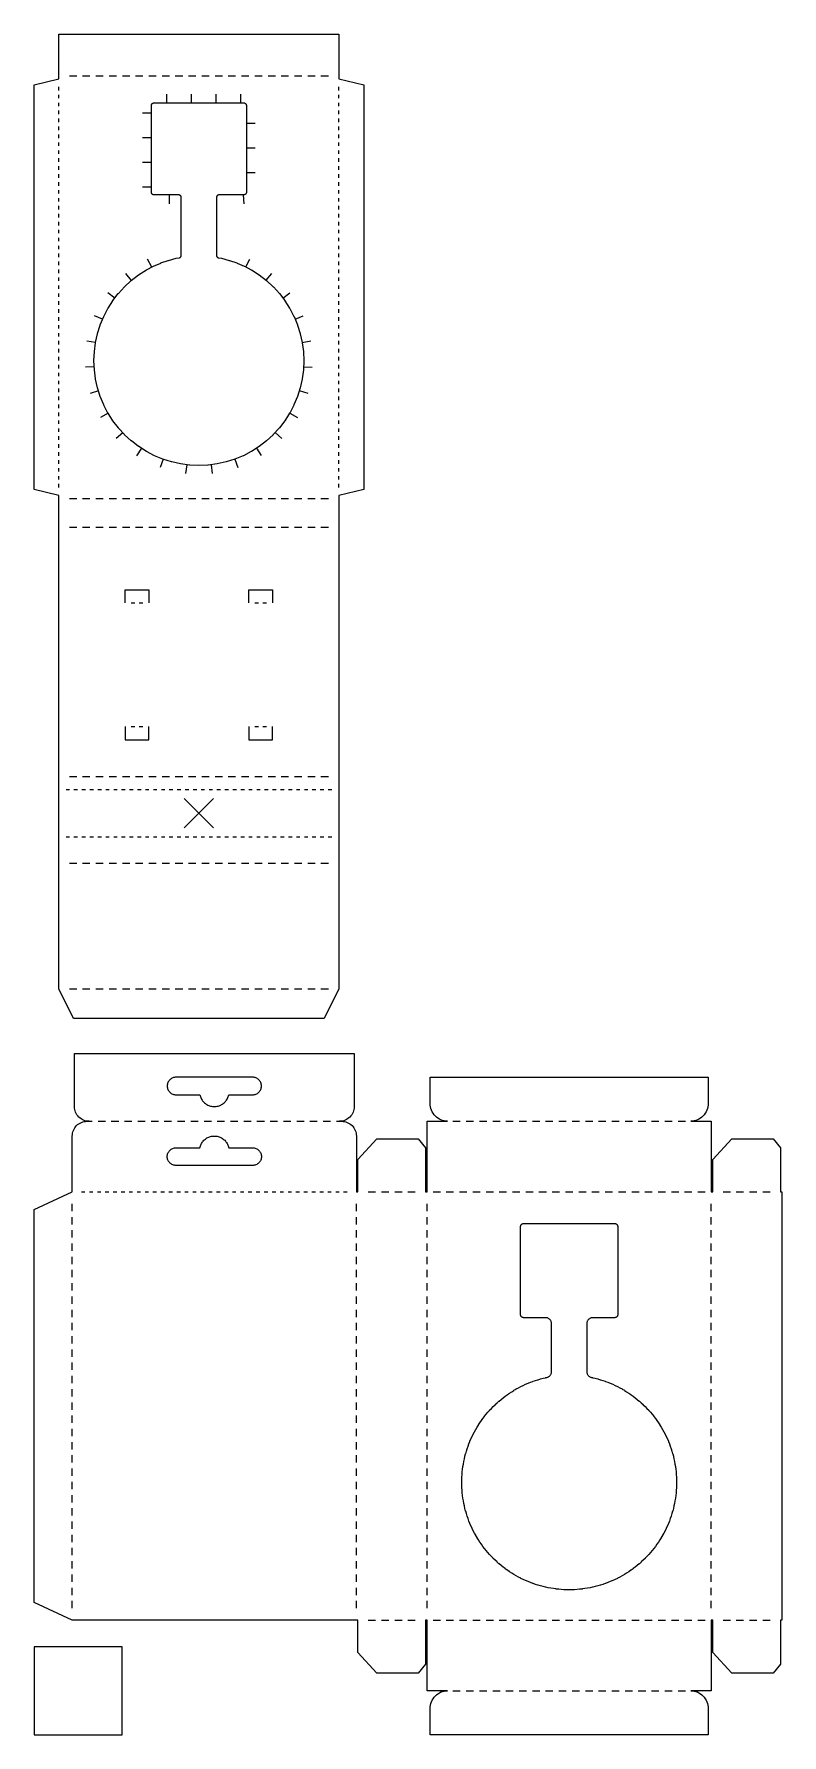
# Model space of a CAD drawing. Extents: x 0 to 254, y 0 to 578.
import ezdxf

# ---------------------------------------------------------------- set-up
doc = ezdxf.new("R2010")
doc.units = 0
for name, color, linetype in [('FALZ_BERG_PERFO', 1, 'Continuous'), ('FALZ_TAL_PERFO', 1, 'Continuous'), ('KONTROLLE_30MM', 7, 'Continuous'), ('SCHNEIDEN', 1, 'Continuous')]:
    doc.layers.add(name, color=color, linetype=linetype)

msp = doc.modelspace()

# ---------------------------------------------------------------- linework, layer by layer
at = {"layer": 'FALZ_BERG_PERFO', "color": 1}
for points in [[(12.02, 563.95), (14.52, 563.95)], [(16.52, 563.95), (19.02, 563.95)], [(21.02, 563.95), (23.52, 563.95)], [(25.52, 563.95), (28.02, 563.95)], [(30.02, 563.95), (32.52, 563.95)], [(34.52, 563.95), (37.02, 563.95)], [(39.02, 563.95), (41.52, 563.95)], [(43.52, 563.95), (46.02, 563.95)], [(48.02, 563.95), (50.52, 563.95)], [(52.52, 563.95), (55.02, 563.95)], [(57.03, 563.95), (59.52, 563.95)], [(61.52, 563.95), (64.03, 563.95)], [(66.03, 563.95), (68.52, 563.95)], [(70.53, 563.95), (73.03, 563.95)], [(75.03, 563.95), (77.53, 563.95)], [(79.53, 563.95), (82.03, 563.95)], [(84.03, 563.95), (86.53, 563.95)], [(88.53, 563.95), (91.03, 563.95)], [(93.03, 563.95), (95.53, 563.95)], [(97.53, 563.95), (100.03, 563.95)], [(12.02, 420.35), (14.52, 420.35)], [(16.52, 420.35), (19.02, 420.35)], [(21.02, 420.35), (23.52, 420.35)], [(25.52, 420.35), (28.02, 420.35)], [(30.02, 420.35), (32.52, 420.35)], [(34.52, 420.35), (37.02, 420.35)], [(39.02, 420.35), (41.52, 420.35)], [(43.52, 420.35), (46.02, 420.35)], [(48.02, 420.35), (50.52, 420.35)], [(52.52, 420.35), (55.02, 420.35)], [(57.03, 420.35), (59.52, 420.35)], [(61.52, 420.35), (64.03, 420.35)], [(66.03, 420.35), (68.52, 420.35)], [(70.53, 420.35), (73.03, 420.35)], [(75.03, 420.35), (77.53, 420.35)], [(79.53, 420.35), (82.03, 420.35)], [(84.03, 420.35), (86.53, 420.35)], [(88.53, 420.35), (91.03, 420.35)], [(93.03, 420.35), (95.53, 420.35)], [(97.53, 420.35), (100.03, 420.35)], [(12.02, 410.6), (14.52, 410.6)], [(16.52, 410.6), (19.02, 410.6)], [(21.02, 410.6), (23.52, 410.6)], [(25.52, 410.6), (28.02, 410.6)], [(30.02, 410.6), (32.52, 410.6)], [(34.52, 410.6), (37.02, 410.6)], [(39.02, 410.6), (41.52, 410.6)], [(43.52, 410.6), (46.02, 410.6)], [(48.02, 410.6), (50.52, 410.6)], [(52.52, 410.6), (55.02, 410.6)], [(57.03, 410.6), (59.52, 410.6)], [(61.52, 410.6), (64.03, 410.6)], [(66.03, 410.6), (68.52, 410.6)], [(70.53, 410.6), (73.03, 410.6)], [(75.03, 410.6), (77.53, 410.6)], [(79.53, 410.6), (82.03, 410.6)], [(84.03, 410.6), (86.53, 410.6)], [(88.53, 410.6), (91.03, 410.6)], [(93.03, 410.6), (95.53, 410.6)], [(97.53, 410.6), (100.03, 410.6)], [(12.02, 325.8), (14.52, 325.8)], [(16.52, 325.8), (19.02, 325.8)], [(21.02, 325.8), (23.52, 325.8)], [(25.52, 325.8), (28.02, 325.8)], [(30.02, 325.8), (32.52, 325.8)], [(34.52, 325.8), (37.02, 325.8)], [(39.02, 325.8), (41.52, 325.8)], [(43.52, 325.8), (46.02, 325.8)], [(48.02, 325.8), (50.52, 325.8)], [(52.52, 325.8), (55.02, 325.8)], [(57.03, 325.8), (59.52, 325.8)], [(61.52, 325.8), (64.03, 325.8)], [(66.03, 325.8), (68.52, 325.8)], [(70.53, 325.8), (73.03, 325.8)], [(75.03, 325.8), (77.53, 325.8)], [(79.53, 325.8), (82.03, 325.8)], [(84.03, 325.8), (86.53, 325.8)], [(88.53, 325.8), (91.03, 325.8)], [(93.03, 325.8), (95.53, 325.8)], [(97.53, 325.8), (100.03, 325.8)], [(12.02, 296.4), (14.52, 296.4)], [(16.52, 296.4), (19.02, 296.4)], [(21.02, 296.4), (23.52, 296.4)], [(25.52, 296.4), (28.02, 296.4)], [(30.02, 296.4), (32.52, 296.4)], [(34.52, 296.4), (37.02, 296.4)], [(39.02, 296.4), (41.52, 296.4)], [(43.52, 296.4), (46.02, 296.4)], [(48.02, 296.4), (50.52, 296.4)], [(52.52, 296.4), (55.02, 296.4)], [(57.03, 296.4), (59.52, 296.4)], [(61.52, 296.4), (64.03, 296.4)], [(66.03, 296.4), (68.52, 296.4)], [(70.53, 296.4), (73.03, 296.4)], [(75.03, 296.4), (77.53, 296.4)], [(79.53, 296.4), (82.03, 296.4)], [(84.03, 296.4), (86.53, 296.4)], [(88.53, 296.4), (91.03, 296.4)], [(93.03, 296.4), (95.53, 296.4)], [(97.53, 296.4), (100.03, 296.4)], [(12.02, 253.6), (14.52, 253.6)], [(16.52, 253.6), (19.02, 253.6)], [(21.02, 253.6), (23.52, 253.6)], [(25.52, 253.6), (28.02, 253.6)], [(30.02, 253.6), (32.52, 253.6)], [(34.52, 253.6), (37.02, 253.6)], [(39.02, 253.6), (41.52, 253.6)], [(43.52, 253.6), (46.02, 253.6)], [(48.02, 253.6), (50.52, 253.6)], [(52.52, 253.6), (55.02, 253.6)], [(57.03, 253.6), (59.52, 253.6)], [(61.52, 253.6), (64.03, 253.6)], [(66.03, 253.6), (68.52, 253.6)], [(70.53, 253.6), (73.03, 253.6)], [(75.03, 253.6), (77.53, 253.6)], [(79.53, 253.6), (82.03, 253.6)], [(84.03, 253.6), (86.53, 253.6)], [(88.53, 253.6), (91.03, 253.6)], [(93.03, 253.6), (95.53, 253.6)], [(97.53, 253.6), (100.03, 253.6)], [(17.27, 208.6), (19.77, 208.6)], [(21.77, 208.6), (24.27, 208.6)], [(26.27, 208.6), (28.77, 208.6)], [(30.77, 208.6), (33.27, 208.6)], [(35.27, 208.6), (37.78, 208.6)], [(39.77, 208.6), (42.28, 208.6)], [(44.27, 208.6), (46.77, 208.6)], [(48.77, 208.6), (51.27, 208.6)], [(53.27, 208.6), (55.77, 208.6)], [(57.77, 208.6), (60.27, 208.6)], [(62.27, 208.6), (64.78, 208.6)], [(66.77, 208.6), (69.28, 208.6)], [(71.28, 208.6), (73.78, 208.6)], [(75.78, 208.6), (78.28, 208.6)], [(80.28, 208.6), (82.78, 208.6)], [(84.78, 208.6), (87.28, 208.6)], [(89.28, 208.6), (91.78, 208.6)], [(93.78, 208.6), (96.28, 208.6)], [(98.28, 208.6), (100.78, 208.6)], [(102.78, 208.6), (105.28, 208.6)], [(137.88, 208.65), (140.38, 208.65)], [(142.38, 208.65), (144.88, 208.65)], [(146.88, 208.65), (149.38, 208.65)], [(151.38, 208.65), (153.88, 208.65)], [(155.88, 208.65), (158.38, 208.65)], [(160.38, 208.65), (162.88, 208.65)], [(164.88, 208.65), (167.38, 208.65)], [(169.38, 208.65), (171.88, 208.65)], [(173.88, 208.65), (176.38, 208.65)], [(178.38, 208.65), (180.88, 208.65)], [(182.88, 208.65), (185.38, 208.65)], [(187.38, 208.65), (189.87, 208.65)], [(191.88, 208.65), (194.38, 208.65)], [(196.38, 208.65), (198.88, 208.65)], [(200.88, 208.65), (203.38, 208.65)], [(205.38, 208.65), (207.88, 208.65)], [(209.88, 208.65), (212.38, 208.65)], [(214.38, 208.65), (216.88, 208.65)], [(218.88, 208.65), (221.38, 208.65)], [(223.38, 208.65), (225.88, 208.65)], [(13, 178.07), (13, 180.57)], [(109.55, 178.07), (109.55, 180.57)], [(113.57, 184.6), (116.07, 184.6)], [(118.07, 184.6), (120.57, 184.6)], [(122.57, 184.6), (125.07, 184.6)], [(127.07, 184.6), (129.57, 184.6)], [(133.6, 178.07), (133.6, 180.57)], [(135.62, 184.6), (138.12, 184.6)], [(140.12, 184.6), (142.62, 184.6)], [(144.62, 184.6), (147.12, 184.6)], [(149.12, 184.6), (151.62, 184.6)], [(153.62, 184.6), (156.12, 184.6)], [(158.12, 184.6), (160.62, 184.6)], [(162.62, 184.6), (165.12, 184.6)], [(167.12, 184.6), (169.62, 184.6)], [(171.62, 184.6), (174.12, 184.6)], [(176.12, 184.6), (178.62, 184.6)], [(180.62, 184.6), (183.12, 184.6)], [(185.12, 184.6), (187.62, 184.6)], [(189.62, 184.6), (192.12, 184.6)], [(194.12, 184.6), (196.62, 184.6)], [(198.62, 184.6), (201.12, 184.6)], [(203.12, 184.6), (205.62, 184.6)], [(207.62, 184.6), (210.12, 184.6)], [(212.12, 184.6), (214.62, 184.6)], [(216.62, 184.6), (219.12, 184.6)], [(221.12, 184.6), (223.62, 184.6)], [(225.62, 184.6), (228.12, 184.6)], [(230.15, 178.07), (230.15, 180.57)], [(234.17, 184.6), (236.67, 184.6)], [(238.67, 184.6), (241.17, 184.6)], [(243.17, 184.6), (245.67, 184.6)], [(247.67, 184.6), (250.17, 184.6)], [(13, 173.57), (13, 176.07)], [(109.55, 173.57), (109.55, 176.07)], [(133.6, 173.57), (133.6, 176.07)], [(230.15, 173.57), (230.15, 176.07)], [(13, 169.07), (13, 171.57)], [(109.55, 169.07), (109.55, 171.57)], [(133.6, 169.07), (133.6, 171.57)], [(230.15, 169.07), (230.15, 171.57)], [(13, 164.57), (13, 167.07)], [(13, 160.07), (13, 162.57)], [(109.55, 164.57), (109.55, 167.07)], [(109.55, 160.07), (109.55, 162.57)], [(133.6, 164.57), (133.6, 167.07)], [(133.6, 160.07), (133.6, 162.57)], [(230.15, 164.57), (230.15, 167.07)], [(230.15, 160.07), (230.15, 162.57)], [(13, 155.57), (13, 158.07)], [(109.55, 155.57), (109.55, 158.07)], [(133.6, 155.57), (133.6, 158.07)], [(230.15, 155.57), (230.15, 158.07)], [(13, 151.07), (13, 153.57)], [(109.55, 151.07), (109.55, 153.57)], [(133.6, 151.07), (133.6, 153.57)], [(230.15, 151.07), (230.15, 153.57)], [(13, 146.57), (13, 149.07)], [(13, 142.07), (13, 144.57)], [(109.55, 146.57), (109.55, 149.07)], [(109.55, 142.07), (109.55, 144.57)], [(133.6, 146.57), (133.6, 149.07)], [(133.6, 142.07), (133.6, 144.57)], [(230.15, 146.57), (230.15, 149.07)], [(230.15, 142.07), (230.15, 144.57)], [(13, 137.57), (13, 140.07)], [(109.55, 137.57), (109.55, 140.07)], [(133.6, 137.57), (133.6, 140.07)], [(230.15, 137.57), (230.15, 140.07)], [(13, 133.07), (13, 135.57)], [(109.55, 133.07), (109.55, 135.57)], [(133.6, 133.07), (133.6, 135.57)], [(230.15, 133.07), (230.15, 135.57)], [(13, 128.57), (13, 131.07)], [(109.55, 128.57), (109.55, 131.07)], [(133.6, 128.57), (133.6, 131.07)], [(230.15, 128.57), (230.15, 131.07)], [(13, 124.07), (13, 126.57)], [(13, 119.57), (13, 122.07)], [(109.55, 124.07), (109.55, 126.57)], [(109.55, 119.57), (109.55, 122.07)], [(133.6, 124.07), (133.6, 126.57)], [(133.6, 119.57), (133.6, 122.07)], [(230.15, 124.07), (230.15, 126.57)], [(230.15, 119.57), (230.15, 122.07)], [(13, 115.07), (13, 117.57)], [(109.55, 115.07), (109.55, 117.57)], [(133.6, 115.07), (133.6, 117.57)], [(230.15, 115.07), (230.15, 117.57)], [(13, 110.57), (13, 113.07)], [(109.55, 110.57), (109.55, 113.07)], [(133.6, 110.57), (133.6, 113.07)], [(230.15, 110.57), (230.15, 113.07)], [(13, 106.07), (13, 108.57)], [(109.55, 106.07), (109.55, 108.57)], [(133.6, 106.07), (133.6, 108.57)], [(230.15, 106.07), (230.15, 108.57)], [(13, 101.57), (13, 104.07)], [(13, 97.07), (13, 99.57)], [(109.55, 101.57), (109.55, 104.07)], [(109.55, 97.07), (109.55, 99.57)], [(133.6, 101.57), (133.6, 104.07)], [(133.6, 97.07), (133.6, 99.57)], [(230.15, 101.57), (230.15, 104.07)], [(230.15, 97.07), (230.15, 99.57)], [(13, 92.57), (13, 95.07)], [(109.55, 92.57), (109.55, 95.07)], [(133.6, 92.57), (133.6, 95.07)], [(230.15, 92.57), (230.15, 95.07)], [(13, 88.07), (13, 90.57)], [(109.55, 88.07), (109.55, 90.57)], [(133.6, 88.07), (133.6, 90.57)], [(230.15, 88.07), (230.15, 90.57)], [(13, 83.57), (13, 86.07)], [(13, 79.07), (13, 81.57)], [(109.55, 83.57), (109.55, 86.07)], [(109.55, 79.07), (109.55, 81.57)], [(133.6, 83.57), (133.6, 86.07)], [(133.6, 79.07), (133.6, 81.57)], [(230.15, 83.57), (230.15, 86.07)], [(230.15, 79.07), (230.15, 81.57)], [(13, 74.57), (13, 77.07)], [(109.55, 74.57), (109.55, 77.07)], [(133.6, 74.57), (133.6, 77.07)], [(230.15, 74.57), (230.15, 77.07)], [(13, 70.07), (13, 72.57)], [(109.55, 70.07), (109.55, 72.57)], [(133.6, 70.07), (133.6, 72.57)], [(230.15, 70.07), (230.15, 72.57)], [(13, 65.57), (13, 68.07)], [(109.55, 65.57), (109.55, 68.07)], [(133.6, 65.57), (133.6, 68.07)], [(230.15, 65.57), (230.15, 68.07)], [(13, 61.07), (13, 63.57)], [(13, 56.57), (13, 59.07)], [(109.55, 61.07), (109.55, 63.57)], [(109.55, 56.57), (109.55, 59.07)], [(133.6, 61.07), (133.6, 63.57)], [(133.6, 56.57), (133.6, 59.07)], [(230.15, 61.07), (230.15, 63.57)], [(230.15, 56.57), (230.15, 59.07)], [(13, 52.07), (13, 54.57)], [(109.55, 52.07), (109.55, 54.57)], [(133.6, 52.07), (133.6, 54.57)], [(230.15, 52.07), (230.15, 54.57)], [(13, 47.57), (13, 50.07)], [(109.55, 47.57), (109.55, 50.07)], [(133.6, 47.57), (133.6, 50.07)], [(230.15, 47.57), (230.15, 50.07)], [(13, 43.07), (13, 45.57)], [(109.55, 43.07), (109.55, 45.57)], [(133.6, 43.07), (133.6, 45.57)], [(230.15, 43.07), (230.15, 45.57)], [(113.57, 39.05), (116.07, 39.05)], [(118.07, 39.05), (120.57, 39.05)], [(122.57, 39.05), (125.07, 39.05)], [(127.07, 39.05), (129.57, 39.05)], [(135.62, 39.05), (138.12, 39.05)], [(140.12, 39.05), (142.62, 39.05)], [(144.62, 39.05), (147.12, 39.05)], [(149.12, 39.05), (151.62, 39.05)], [(153.62, 39.05), (156.12, 39.05)], [(158.12, 39.05), (160.62, 39.05)], [(162.62, 39.05), (165.12, 39.05)], [(167.12, 39.05), (169.62, 39.05)], [(171.62, 39.05), (174.12, 39.05)], [(176.12, 39.05), (178.62, 39.05)], [(180.62, 39.05), (183.12, 39.05)], [(185.12, 39.05), (187.62, 39.05)], [(189.62, 39.05), (192.12, 39.05)], [(194.12, 39.05), (196.62, 39.05)], [(198.62, 39.05), (201.12, 39.05)], [(203.12, 39.05), (205.62, 39.05)], [(207.62, 39.05), (210.12, 39.05)], [(212.12, 39.05), (214.62, 39.05)], [(216.62, 39.05), (219.12, 39.05)], [(221.12, 39.05), (223.62, 39.05)], [(225.62, 39.05), (228.12, 39.05)], [(234.17, 39.05), (236.67, 39.05)], [(238.67, 39.05), (241.17, 39.05)], [(243.17, 39.05), (245.67, 39.05)], [(247.67, 39.05), (250.17, 39.05)], [(137.88, 15), (140.38, 15)], [(142.38, 15), (144.88, 15)], [(146.88, 15), (149.38, 15)], [(151.38, 15), (153.88, 15)], [(155.88, 15), (158.38, 15)], [(160.38, 15), (162.88, 15)], [(164.88, 15), (167.38, 15)], [(169.38, 15), (171.88, 15)], [(173.88, 15), (176.38, 15)], [(178.38, 15), (180.88, 15)], [(182.88, 15), (185.38, 15)], [(187.38, 15), (189.87, 15)], [(191.88, 15), (194.38, 15)], [(196.38, 15), (198.88, 15)], [(200.88, 15), (203.38, 15)], [(205.38, 15), (207.88, 15)], [(209.88, 15), (212.38, 15)], [(214.38, 15), (216.88, 15)], [(218.88, 15), (221.38, 15)], [(223.38, 15), (225.88, 15)]]:
    msp.add_lwpolyline(points, dxfattribs=at)
at = {"layer": 'FALZ_TAL_PERFO', "color": 1}
for points in [[(8.47, 559.05), (8.47, 560.25)], [(8.47, 556.35), (8.47, 557.55)], [(103.57, 559.05), (103.57, 560.25)], [(103.57, 556.35), (103.57, 557.55)], [(8.47, 553.65), (8.47, 554.85)], [(8.47, 550.95), (8.47, 552.15)], [(8.47, 548.25), (8.47, 549.45)], [(103.57, 553.65), (103.57, 554.85)], [(103.57, 550.95), (103.57, 552.15)], [(103.57, 548.25), (103.57, 549.45)], [(8.47, 545.55), (8.47, 546.75)], [(8.47, 542.85), (8.47, 544.05)], [(103.57, 545.55), (103.57, 546.75)], [(103.57, 542.85), (103.57, 544.05)], [(8.47, 540.15), (8.47, 541.35)], [(8.47, 537.45), (8.47, 538.65)], [(103.57, 540.15), (103.57, 541.35)], [(103.57, 537.45), (103.57, 538.65)], [(8.47, 534.75), (8.47, 535.95)], [(8.47, 532.05), (8.47, 533.25)], [(103.57, 534.75), (103.57, 535.95)], [(103.57, 532.05), (103.57, 533.25)], [(8.47, 529.35), (8.47, 530.55)], [(8.47, 526.65), (8.47, 527.85)], [(103.57, 529.35), (103.57, 530.55)], [(103.57, 526.65), (103.57, 527.85)], [(8.47, 523.95), (8.47, 525.15)], [(8.47, 521.25), (8.47, 522.45)], [(103.57, 523.95), (103.57, 525.15)], [(103.57, 521.25), (103.57, 522.45)], [(8.47, 518.55), (8.47, 519.75)], [(8.47, 515.85), (8.47, 517.05)], [(103.57, 518.55), (103.57, 519.75)], [(103.57, 515.85), (103.57, 517.05)], [(8.47, 513.15), (8.47, 514.35)], [(8.47, 510.45), (8.47, 511.65)], [(8.47, 507.75), (8.47, 508.95)], [(103.57, 513.15), (103.57, 514.35)], [(103.57, 510.45), (103.57, 511.65)], [(103.57, 507.75), (103.57, 508.95)], [(8.47, 505.05), (8.47, 506.25)], [(8.47, 502.35), (8.47, 503.55)], [(103.57, 505.05), (103.57, 506.25)], [(103.57, 502.35), (103.57, 503.55)], [(8.47, 499.65), (8.47, 500.85)], [(8.47, 496.95), (8.47, 498.15)], [(103.57, 499.65), (103.57, 500.85)], [(103.57, 496.95), (103.57, 498.15)], [(8.47, 494.25), (8.47, 495.45)], [(8.47, 491.55), (8.47, 492.75)], [(103.57, 494.25), (103.57, 495.45)], [(103.57, 491.55), (103.57, 492.75)], [(8.47, 488.85), (8.47, 490.05)], [(8.47, 486.15), (8.47, 487.35)], [(103.57, 488.85), (103.57, 490.05)], [(103.57, 486.15), (103.57, 487.35)], [(8.47, 483.45), (8.47, 484.65)], [(8.47, 480.75), (8.47, 481.95)], [(103.57, 483.45), (103.57, 484.65)], [(103.57, 480.75), (103.57, 481.95)], [(8.47, 478.05), (8.47, 479.25)], [(8.47, 475.35), (8.47, 476.55)], [(103.57, 478.05), (103.57, 479.25)], [(103.57, 475.35), (103.57, 476.55)], [(8.47, 472.65), (8.47, 473.85)], [(8.47, 469.95), (8.47, 471.15)], [(8.47, 467.25), (8.47, 468.45)], [(103.57, 472.65), (103.57, 473.85)], [(103.57, 469.95), (103.57, 471.15)], [(103.57, 467.25), (103.57, 468.45)], [(8.47, 464.55), (8.47, 465.75)], [(8.47, 461.85), (8.47, 463.05)], [(103.57, 464.55), (103.57, 465.75)], [(103.57, 461.85), (103.57, 463.05)], [(8.47, 459.15), (8.47, 460.35)], [(8.47, 456.45), (8.47, 457.65)], [(103.57, 459.15), (103.57, 460.35)], [(103.57, 456.45), (103.57, 457.65)], [(8.47, 453.75), (8.47, 454.95)], [(8.47, 451.05), (8.47, 452.25)], [(103.57, 453.75), (103.57, 454.95)], [(103.57, 451.05), (103.57, 452.25)], [(8.47, 448.35), (8.47, 449.55)], [(8.47, 445.65), (8.47, 446.85)], [(103.57, 448.35), (103.57, 449.55)], [(103.57, 445.65), (103.57, 446.85)], [(8.47, 442.95), (8.47, 444.15)], [(8.47, 440.25), (8.47, 441.45)], [(103.57, 442.95), (103.57, 444.15)], [(103.57, 440.25), (103.57, 441.45)], [(8.47, 437.55), (8.47, 438.75)], [(8.47, 434.85), (8.47, 436.05)], [(103.57, 437.55), (103.57, 438.75)], [(103.57, 434.85), (103.57, 436.05)], [(8.47, 432.15), (8.47, 433.35)], [(8.47, 429.45), (8.47, 430.65)], [(8.47, 426.75), (8.47, 427.95)], [(103.57, 432.15), (103.57, 433.35)], [(103.57, 429.45), (103.57, 430.65)], [(103.57, 426.75), (103.57, 427.95)], [(8.47, 424.05), (8.47, 425.25)], [(103.57, 424.05), (103.57, 425.25)], [(33.07, 384.8), (34.27, 384.8)], [(35.77, 384.8), (36.98, 384.8)], [(75.08, 384.8), (76.28, 384.8)], [(77.78, 384.8), (78.98, 384.8)], [(33.07, 342.8), (34.27, 342.8)], [(35.77, 342.8), (36.98, 342.8)], [(75.08, 342.8), (76.28, 342.8)], [(77.78, 342.8), (78.98, 342.8)], [(10.88, 321.35), (12.07, 321.35)], [(13.57, 321.35), (14.78, 321.35)], [(16.27, 321.35), (17.48, 321.35)], [(18.98, 321.35), (20.18, 321.35)], [(21.68, 321.35), (22.88, 321.35)], [(24.38, 321.35), (25.57, 321.35)], [(27.07, 321.35), (28.27, 321.35)], [(29.77, 321.35), (30.97, 321.35)], [(32.47, 321.35), (33.67, 321.35)], [(35.17, 321.35), (36.38, 321.35)], [(37.88, 321.35), (39.07, 321.35)], [(40.57, 321.35), (41.77, 321.35)], [(43.27, 321.35), (44.48, 321.35)], [(45.98, 321.35), (47.18, 321.35)], [(48.68, 321.35), (49.88, 321.35)], [(51.38, 321.35), (52.58, 321.35)], [(54.08, 321.35), (55.28, 321.35)], [(56.78, 321.35), (57.98, 321.35)], [(59.48, 321.35), (60.68, 321.35)], [(62.18, 321.35), (63.38, 321.35)], [(64.88, 321.35), (66.08, 321.35)], [(67.58, 321.35), (68.78, 321.35)], [(70.28, 321.35), (71.48, 321.35)], [(72.98, 321.35), (74.18, 321.35)], [(75.68, 321.35), (76.88, 321.35)], [(78.38, 321.35), (79.58, 321.35)], [(81.08, 321.35), (82.28, 321.35)], [(83.78, 321.35), (84.98, 321.35)], [(86.48, 321.35), (87.68, 321.35)], [(89.18, 321.35), (90.38, 321.35)], [(91.88, 321.35), (93.08, 321.35)], [(94.58, 321.35), (95.78, 321.35)], [(97.28, 321.35), (98.48, 321.35)], [(99.98, 321.35), (101.18, 321.35)], [(10.88, 305.35), (12.07, 305.35)], [(13.57, 305.35), (14.78, 305.35)], [(16.27, 305.35), (17.48, 305.35)], [(18.98, 305.35), (20.18, 305.35)], [(21.68, 305.35), (22.88, 305.35)], [(24.38, 305.35), (25.57, 305.35)], [(27.07, 305.35), (28.27, 305.35)], [(29.77, 305.35), (30.97, 305.35)], [(32.47, 305.35), (33.67, 305.35)], [(35.17, 305.35), (36.38, 305.35)], [(37.88, 305.35), (39.07, 305.35)], [(40.57, 305.35), (41.77, 305.35)], [(43.27, 305.35), (44.48, 305.35)], [(45.98, 305.35), (47.18, 305.35)], [(48.68, 305.35), (49.88, 305.35)], [(51.38, 305.35), (52.58, 305.35)], [(54.08, 305.35), (55.28, 305.35)], [(56.78, 305.35), (57.98, 305.35)], [(59.48, 305.35), (60.68, 305.35)], [(62.18, 305.35), (63.38, 305.35)], [(64.88, 305.35), (66.08, 305.35)], [(67.58, 305.35), (68.78, 305.35)], [(70.28, 305.35), (71.48, 305.35)], [(72.98, 305.35), (74.18, 305.35)], [(75.68, 305.35), (76.88, 305.35)], [(78.38, 305.35), (79.58, 305.35)], [(81.08, 305.35), (82.28, 305.35)], [(83.78, 305.35), (84.98, 305.35)], [(86.48, 305.35), (87.68, 305.35)], [(89.18, 305.35), (90.38, 305.35)], [(91.88, 305.35), (93.08, 305.35)], [(94.58, 305.35), (95.78, 305.35)], [(97.28, 305.35), (98.48, 305.35)], [(99.98, 305.35), (101.18, 305.35)], [(16.12, 184.6), (17.32, 184.6)], [(18.82, 184.6), (20.02, 184.6)], [(21.52, 184.6), (22.73, 184.6)], [(24.23, 184.6), (25.43, 184.6)], [(26.93, 184.6), (28.12, 184.6)], [(29.62, 184.6), (30.82, 184.6)], [(32.33, 184.6), (33.52, 184.6)], [(35.02, 184.6), (36.22, 184.6)], [(37.72, 184.6), (38.92, 184.6)], [(40.42, 184.6), (41.62, 184.6)], [(43.12, 184.6), (44.32, 184.6)], [(45.82, 184.6), (47.02, 184.6)], [(48.52, 184.6), (49.73, 184.6)], [(51.23, 184.6), (52.43, 184.6)], [(53.93, 184.6), (55.13, 184.6)], [(56.63, 184.6), (57.83, 184.6)], [(59.33, 184.6), (60.53, 184.6)], [(62.02, 184.6), (63.23, 184.6)], [(64.73, 184.6), (65.93, 184.6)], [(67.43, 184.6), (68.63, 184.6)], [(70.13, 184.6), (71.33, 184.6)], [(72.83, 184.6), (74.03, 184.6)], [(75.53, 184.6), (76.73, 184.6)], [(78.23, 184.6), (79.43, 184.6)], [(80.93, 184.6), (82.13, 184.6)], [(83.63, 184.6), (84.83, 184.6)], [(86.33, 184.6), (87.53, 184.6)], [(89.03, 184.6), (90.23, 184.6)], [(91.73, 184.6), (92.93, 184.6)], [(94.43, 184.6), (95.63, 184.6)], [(97.13, 184.6), (98.33, 184.6)], [(99.83, 184.6), (101.03, 184.6)], [(102.53, 184.6), (103.73, 184.6)], [(105.23, 184.6), (106.43, 184.6)]]:
    msp.add_lwpolyline(points, dxfattribs=at)
at = {"layer": 'KONTROLLE_30MM', "color": 7}
msp.add_lwpolyline([(30, 0), (30, 30), (0, 30), (0, 0)], close=True, dxfattribs=at)
at = {"layer": 'SCHNEIDEN', "color": 1}
for points in [[(0, 560.95), (0, 560.95), (8.47, 562.95), (8.47, 562.95), (8.47, 562.95), (8.47, 562.95), (8.47, 562.95), (8.47, 562.95), (8.47, 562.95), (8.47, 562.95), (8.47, 562.95), (8.47, 562.95), (8.47, 562.95), (8.47, 562.95), (8.47, 562.95), (8.47, 562.95), (8.47, 562.95), (8.47, 578.2), (8.47, 578.2), (8.47, 578.2), (103.57, 578.2), (103.57, 578.2), (103.57, 578.2), (103.57, 562.95), (103.57, 562.95), (103.57, 562.95), (103.57, 562.95), (103.57, 562.95), (103.57, 562.95), (103.57, 562.95), (103.57, 562.95), (103.57, 562.95), (103.57, 562.95), (103.57, 562.95), (103.58, 562.95), (103.58, 562.95), (103.58, 562.95), (103.58, 562.95), (112.05, 560.95), (112.05, 560.95), (112.05, 560.95), (112.05, 423.35), (112.05, 423.35), (112.05, 423.35), (103.58, 421.35), (103.58, 421.35), (103.58, 421.35), (103.58, 421.35), (103.57, 421.35), (103.57, 421.35), (103.57, 421.35), (103.57, 421.35), (103.57, 421.35), (103.57, 421.35), (103.57, 421.35), (103.57, 421.35), (103.57, 421.35), (103.57, 421.35), (103.57, 421.35), (103.57, 253.6), (103.57, 253.6), (103.57, 253.6), (103.57, 253.6), (103.57, 253.6), (98.57, 243.6), (98.57, 243.6), (98.57, 243.6), (13.47, 243.6), (13.47, 243.6), (13.47, 243.6), (8.47, 253.6), (8.47, 253.6), (8.47, 253.6), (8.47, 253.6), (8.47, 253.6), (8.47, 421.35), (8.47, 421.35), (8.47, 421.35), (8.47, 421.35), (8.47, 421.35), (8.47, 421.35), (8.47, 421.35), (8.47, 421.35), (8.47, 421.35), (8.47, 421.35), (8.47, 421.35), (8.47, 421.35), (8.47, 421.35), (8.47, 421.35), (8.47, 421.35), (0, 423.35), (0, 423.35), (0, 423.35), (0, 560.95)], [(52.93, 431.64), (52.86, 431.64), (49.83, 432.04), (49.77, 432.06), (46.79, 432.72), (46.72, 432.74), (43.83, 433.65), (43.76, 433.68), (40.97, 434.84), (40.9, 434.87), (38.23, 436.26), (38.17, 436.3), (35.57, 437.95), (35.52, 437.99), (33.09, 439.86), (33.04, 439.9), (30.8, 441.97), (30.75, 442.02), (28.7, 444.25), (28.66, 444.31), (26.82, 446.7), (26.78, 446.76), (25.17, 449.3), (25.14, 449.36), (23.73, 452.06), (23.7, 452.13), (22.53, 454.94), (22.51, 455), (21.6, 457.9), (21.58, 457.97), (20.92, 460.93), (20.91, 461), (20.52, 464.01), (20.51, 464.08), (20.38, 467.12), (20.38, 467.18), (20.51, 470.19), (20.51, 470.26), (20.9, 473.26), (20.92, 473.32), (21.57, 476.28), (21.58, 476.35), (22.49, 479.25), (22.52, 479.32), (23.69, 482.15), (23.72, 482.21), (25.14, 484.94), (25.17, 485), (26.77, 487.52), (26.81, 487.57), (28.63, 489.96), (28.67, 490.01), (30.71, 492.25), (30.76, 492.3), (33, 494.37), (33.06, 494.41), (35.49, 496.29), (35.55, 496.33), (38.17, 498.01), (38.23, 498.04), (40.56, 499.27), (40.61, 499.3), (43.05, 500.35), (43.11, 500.38), (45.63, 501.25), (45.69, 501.27), (48.29, 501.95), (48.35, 501.96), (49.35, 502.14), (49.44, 502.17), (49.52, 502.19), (49.59, 502.22), (49.66, 502.26), (49.73, 502.31), (49.78, 502.36), (49.84, 502.42), (49.89, 502.49), (49.93, 502.55), (49.96, 502.62), (49.99, 502.7), (50.01, 502.78), (50.02, 502.85), (50.02, 502.95), (50.02, 522.68), (50.02, 522.78), (50.01, 522.86), (49.99, 522.93), (49.96, 523.01), (49.93, 523.08), (49.89, 523.14), (49.84, 523.21), (49.79, 523.27), (49.73, 523.32), (49.67, 523.36), (49.6, 523.41), (49.53, 523.44), (49.46, 523.46), (49.38, 523.48), (49.3, 523.5), (49.21, 523.5), (40.81, 523.5), (40.76, 523.5), (40.72, 523.5), (40.63, 523.51), (40.62, 523.52), (40.53, 523.54), (40.52, 523.54), (40.44, 523.57), (40.43, 523.57), (40.34, 523.61), (40.34, 523.62), (40.26, 523.67), (40.25, 523.67), (40.18, 523.73), (40.17, 523.73), (40.11, 523.8), (40.1, 523.81), (40.05, 523.88), (40.04, 523.89), (39.99, 523.96), (39.99, 523.97), (39.95, 524.05), (39.94, 524.06), (39.91, 524.15), (39.91, 524.16), (39.89, 524.24), (39.89, 524.26), (39.88, 524.34), (39.88, 524.39), (39.87, 524.43), (39.87, 553.87), (39.88, 553.91), (39.88, 553.96), (39.89, 554.05), (39.89, 554.06), (39.91, 554.14), (39.91, 554.15), (39.94, 554.24), (39.95, 554.25), (39.99, 554.33), (39.99, 554.34), (40.04, 554.42), (40.05, 554.42), (40.1, 554.49), (40.11, 554.5), (40.17, 554.57), (40.18, 554.57), (40.25, 554.63), (40.26, 554.64), (40.34, 554.68), (40.35, 554.69), (40.43, 554.73), (40.44, 554.73), (40.52, 554.76), (40.53, 554.76), (40.62, 554.78), (40.63, 554.79), (40.72, 554.8), (40.76, 554.8), (40.81, 554.8), (71.24, 554.8), (71.29, 554.8), (71.33, 554.8), (71.42, 554.79), (71.43, 554.78), (71.52, 554.76), (71.53, 554.76), (71.61, 554.73), (71.62, 554.73), (71.71, 554.69), (71.71, 554.68), (71.79, 554.64), (71.8, 554.63), (71.87, 554.57), (71.88, 554.57), (71.94, 554.5), (71.95, 554.49), (72, 554.42), (72.01, 554.41), (72.06, 554.34), (72.06, 554.33), (72.1, 554.25), (72.11, 554.24), (72.14, 554.15), (72.14, 554.14), (72.16, 554.06), (72.16, 554.04), (72.17, 553.96), (72.17, 553.91), (72.18, 553.87), (72.18, 524.43), (72.17, 524.39), (72.17, 524.34), (72.16, 524.26), (72.16, 524.24), (72.14, 524.16), (72.14, 524.15), (72.11, 524.06), (72.1, 524.05), (72.06, 523.97), (72.06, 523.96), (72.01, 523.89), (72, 523.88), (71.95, 523.81), (71.94, 523.8), (71.88, 523.73), (71.87, 523.73), (71.8, 523.67), (71.79, 523.66), (71.71, 523.62), (71.7, 523.61), (71.62, 523.57), (71.61, 523.57), (71.53, 523.54), (71.52, 523.54), (71.43, 523.52), (71.42, 523.51), (71.33, 523.5), (71.29, 523.5), (71.24, 523.5), (62.84, 523.5), (62.75, 523.5), (62.67, 523.48), (62.59, 523.46), (62.52, 523.44), (62.45, 523.41), (62.38, 523.36), (62.32, 523.32), (62.26, 523.27), (62.21, 523.21), (62.16, 523.14), (62.12, 523.08), (62.09, 523.01), (62.06, 522.93), (62.04, 522.86), (62.03, 522.78), (62.02, 522.68), (62.02, 502.95), (62.03, 502.85), (62.04, 502.78), (62.06, 502.7), (62.09, 502.62), (62.12, 502.55), (62.16, 502.49), (62.21, 502.42), (62.27, 502.36), (62.32, 502.31), (62.39, 502.26), (62.46, 502.22), (62.53, 502.19), (62.61, 502.17), (62.7, 502.14), (63.7, 501.96), (63.76, 501.95), (66.36, 501.27), (66.42, 501.25), (68.94, 500.38), (69, 500.35), (71.44, 499.3), (71.49, 499.27), (73.82, 498.04), (73.88, 498.01), (76.5, 496.33), (76.56, 496.29), (78.99, 494.41), (79.05, 494.37), (81.29, 492.3), (81.34, 492.25), (83.38, 490.01), (83.42, 489.96), (85.24, 487.57), (85.28, 487.52), (86.88, 485), (86.91, 484.94), (88.33, 482.21), (88.36, 482.15), (89.53, 479.32), (89.56, 479.25), (90.47, 476.35), (90.48, 476.28), (91.13, 473.32), (91.15, 473.26), (91.54, 470.26), (91.54, 470.19), (91.67, 467.18), (91.67, 467.12), (91.54, 464.08), (91.53, 464.01), (91.14, 461), (91.13, 460.93), (90.47, 457.97), (90.45, 457.9), (89.54, 455), (89.52, 454.94), (88.35, 452.13), (88.32, 452.06), (86.91, 449.36), (86.88, 449.3), (85.27, 446.76), (85.23, 446.7), (83.39, 444.31), (83.35, 444.25), (81.3, 442.02), (81.25, 441.97), (79.01, 439.9), (78.96, 439.86), (76.53, 437.99), (76.48, 437.95), (73.88, 436.3), (73.82, 436.26), (71.15, 434.87), (71.08, 434.84), (68.29, 433.68), (68.22, 433.65), (65.33, 432.74), (65.26, 432.72), (62.28, 432.06), (62.22, 432.04), (59.19, 431.64), (59.12, 431.64), (56.06, 431.5), (55.99, 431.5)], [(0, 45.05), (0, 45.05), (0, 178.6), (0, 178.6), (0, 178.6), (13, 184.6), (13, 184.6), (13, 184.6), (13, 184.6), (13, 184.6), (13, 184.6), (13, 184.6), (13, 184.6), (13, 184.6), (13, 184.6), (13, 184.6), (13, 184.6), (13, 184.6), (13, 203.6), (13, 203.6), (13.02, 204.09), (13.02, 204.09), (13.1, 204.58), (13.1, 204.58), (13.22, 205.05), (13.22, 205.05), (13.38, 205.51), (13.38, 205.51), (13.59, 205.96), (13.59, 205.96), (13.84, 206.38), (13.84, 206.38), (14.13, 206.77), (14.13, 206.77), (14.46, 207.14), (14.46, 207.14), (14.83, 207.47), (14.83, 207.47), (15.22, 207.76), (15.22, 207.76), (15.64, 208.01), (15.64, 208.01), (16.09, 208.22), (16.09, 208.22), (16.55, 208.38), (16.55, 208.38), (17.02, 208.5), (17.02, 208.5), (17.51, 208.58), (17.51, 208.58), (18, 208.6), (18, 208.6), (18.71, 208.6), (18.71, 208.6), (18.71, 208.6), (18.71, 208.6), (18.71, 208.6), (18.71, 208.6), (18.71, 208.6), (18.71, 208.6), (18.71, 208.6), (18.71, 208.6), (18.71, 208.6), (18.71, 208.6), (18.71, 208.6), (18.71, 208.6), (18.71, 208.6), (18.71, 208.6), (18.71, 208.6), (18.71, 208.6), (18.71, 208.6), (18.71, 208.6), (18.71, 208.6), (18.71, 208.6), (18.71, 208.6), (18.71, 208.6), (18.71, 208.6), (18.71, 208.6), (18.71, 208.6), (18.71, 208.6), (18.71, 208.6), (18.71, 208.6), (18.71, 208.6), (18.71, 208.6), (18.71, 208.6), (18.26, 208.62), (18.26, 208.62), (17.77, 208.7), (17.77, 208.7), (17.3, 208.82), (17.3, 208.82), (16.84, 208.98), (16.84, 208.98), (16.39, 209.19), (16.39, 209.19), (15.97, 209.44), (15.97, 209.44), (15.58, 209.73), (15.58, 209.73), (15.21, 210.06), (15.21, 210.06), (14.88, 210.43), (14.88, 210.43), (14.59, 210.82), (14.59, 210.82), (14.34, 211.24), (14.34, 211.24), (14.13, 211.69), (14.13, 211.69), (13.97, 212.15), (13.97, 212.15), (13.85, 212.62), (13.85, 212.62), (13.77, 213.11), (13.77, 213.11), (13.75, 213.6), (13.75, 213.6), (13.75, 231.6), (13.75, 231.6), (13.75, 231.6), (108.8, 231.6), (108.8, 231.6), (108.8, 231.6), (108.8, 213.6), (108.8, 213.6), (108.78, 213.11), (108.78, 213.11), (108.7, 212.62), (108.7, 212.62), (108.58, 212.15), (108.58, 212.15), (108.42, 211.69), (108.42, 211.69), (108.21, 211.24), (108.21, 211.24), (107.96, 210.82), (107.96, 210.82), (107.67, 210.43), (107.67, 210.43), (107.34, 210.06), (107.34, 210.06), (106.97, 209.73), (106.97, 209.73), (106.58, 209.44), (106.58, 209.44), (106.16, 209.19), (106.16, 209.19), (105.71, 208.98), (105.71, 208.98), (105.25, 208.82), (105.25, 208.82), (104.78, 208.7), (104.78, 208.7), (104.29, 208.62), (104.29, 208.62), (103.84, 208.6), (103.84, 208.6), (103.84, 208.6), (103.84, 208.6), (103.84, 208.6), (103.84, 208.6), (103.84, 208.6), (103.84, 208.6), (103.84, 208.6), (103.84, 208.6), (103.84, 208.6), (103.84, 208.6), (103.84, 208.6), (103.84, 208.6), (103.84, 208.6), (103.84, 208.6), (103.84, 208.6), (103.84, 208.6), (103.84, 208.6), (103.84, 208.6), (103.84, 208.6), (103.84, 208.6), (103.84, 208.6), (103.84, 208.6), (103.84, 208.6), (103.84, 208.6), (103.84, 208.6), (103.84, 208.6), (103.84, 208.6), (103.84, 208.6), (103.84, 208.6), (103.84, 208.6), (103.84, 208.6), (104.55, 208.6), (104.55, 208.6), (105.04, 208.58), (105.04, 208.58), (105.53, 208.5), (105.53, 208.5), (106, 208.38), (106, 208.38), (106.46, 208.22), (106.46, 208.22), (106.91, 208.01), (106.91, 208.01), (107.33, 207.76), (107.33, 207.76), (107.72, 207.47), (107.72, 207.47), (108.09, 207.14), (108.09, 207.14), (108.42, 206.77), (108.42, 206.77), (108.71, 206.38), (108.71, 206.38), (108.96, 205.96), (108.96, 205.96), (109.17, 205.51), (109.17, 205.51), (109.33, 205.05), (109.33, 205.05), (109.45, 204.58), (109.45, 204.58), (109.53, 204.09), (109.53, 204.09), (109.55, 203.6), (109.55, 203.6), (109.55, 184.6), (109.55, 184.6), (109.55, 184.6), (109.55, 184.6), (109.55, 184.6), (109.55, 184.6), (109.55, 184.6), (109.55, 184.6), (109.55, 184.6), (109.55, 184.6), (109.55, 184.6), (109.55, 184.6), (109.55, 184.6), (109.55, 184.6), (109.55, 184.6), (109.55, 184.6), (109.55, 184.6), (110.05, 184.6), (110.05, 184.6), (110.05, 184.6), (110.05, 184.6), (110.05, 184.6), (110.05, 184.6), (110.05, 184.6), (110.05, 184.6), (110.05, 184.6), (110.05, 184.6), (110.05, 184.6), (110.05, 184.6), (110.05, 184.6), (110.05, 184.6), (110.05, 184.6), (110.05, 184.6), (110.05, 184.6), (110.05, 195.6), (110.05, 195.6), (110.05, 195.6), (116.55, 202.6), (116.55, 202.6), (116.55, 202.6), (130.6, 202.6), (130.6, 202.6), (130.6, 202.6), (133.1, 199.6), (133.1, 199.6), (133.1, 199.6), (133.1, 184.6), (133.1, 184.6), (133.1, 184.6), (133.1, 184.6), (133.1, 184.6), (133.1, 184.6), (133.1, 184.6), (133.1, 184.6), (133.1, 184.6), (133.1, 184.6), (133.1, 184.6), (133.1, 184.6), (133.1, 184.6), (133.1, 184.6), (133.1, 184.6), (133.1, 184.6), (133.1, 184.6), (133.6, 184.6), (133.6, 184.6), (133.6, 184.6), (133.6, 184.6), (133.6, 184.6), (133.6, 184.6), (133.6, 184.6), (133.6, 184.6), (133.6, 184.6), (133.6, 184.6), (133.6, 184.6), (133.6, 184.6), (133.6, 184.6), (133.6, 184.6), (133.6, 184.6), (133.6, 184.6), (133.6, 184.6), (133.6, 208.65), (133.6, 208.65), (133.6, 208.65), (140.56, 208.65), (140.56, 208.65), (140.56, 208.65), (140.56, 208.65), (140.56, 208.65), (140.56, 208.65), (140.56, 208.65), (140.56, 208.65), (140.56, 208.65), (140.56, 208.65), (140.56, 208.65), (140.56, 208.65), (140.56, 208.65), (140.56, 208.65), (140.56, 208.65), (140.56, 208.65), (140.56, 208.65), (140.56, 208.65), (140.56, 208.65), (140.56, 208.65), (140.56, 208.65), (140.56, 208.65), (140.56, 208.65), (140.56, 208.65), (140.56, 208.65), (140.56, 208.65), (140.56, 208.65), (140.56, 208.65), (140.56, 208.65), (140.56, 208.65), (140.56, 208.65), (140.56, 208.65), (140.56, 208.65), (140.01, 208.68), (140.01, 208.68), (139.43, 208.77), (139.43, 208.77), (138.86, 208.91), (138.86, 208.91), (138.3, 209.11), (138.3, 209.11), (137.77, 209.36), (137.77, 209.36), (137.27, 209.66), (137.27, 209.66), (136.79, 210.01), (136.79, 210.01), (136.36, 210.41), (136.36, 210.41), (135.96, 210.84), (135.96, 210.84), (135.61, 211.32), (135.61, 211.32), (135.31, 211.82), (135.31, 211.82), (135.06, 212.35), (135.06, 212.35), (134.86, 212.91), (134.86, 212.91), (134.72, 213.48), (134.72, 213.48), (134.63, 214.06), (134.63, 214.06), (134.6, 214.65), (134.6, 214.65), (134.6, 223.65), (134.6, 223.65), (134.6, 223.65), (229.15, 223.65), (229.15, 223.65), (229.15, 223.65), (229.15, 214.65), (229.15, 214.65), (229.12, 214.06), (229.12, 214.06), (229.03, 213.48), (229.03, 213.48), (228.89, 212.91), (228.89, 212.91), (228.69, 212.35), (228.69, 212.35), (228.44, 211.82), (228.44, 211.82), (228.14, 211.32), (228.14, 211.32), (227.79, 210.84), (227.79, 210.84), (227.39, 210.41), (227.39, 210.41), (226.96, 210.01), (226.96, 210.01), (226.48, 209.66), (226.48, 209.66), (225.98, 209.36), (225.98, 209.36), (225.45, 209.11), (225.45, 209.11), (224.89, 208.91), (224.89, 208.91), (224.32, 208.77), (224.32, 208.77), (223.74, 208.68), (223.74, 208.68), (223.19, 208.65), (223.19, 208.65), (223.19, 208.65), (223.19, 208.65), (223.19, 208.65), (223.19, 208.65), (223.19, 208.65), (223.19, 208.65), (223.19, 208.65), (223.19, 208.65), (223.19, 208.65), (223.19, 208.65), (223.19, 208.65), (223.19, 208.65), (223.19, 208.65), (223.19, 208.65), (223.19, 208.65), (223.19, 208.65), (223.19, 208.65), (223.19, 208.65), (223.19, 208.65), (223.19, 208.65), (223.19, 208.65), (223.19, 208.65), (223.19, 208.65), (223.19, 208.65), (223.19, 208.65), (223.19, 208.65), (223.19, 208.65), (223.19, 208.65), (223.19, 208.65), (223.19, 208.65), (223.19, 208.65), (230.15, 208.65), (230.15, 208.65), (230.15, 208.65), (230.15, 184.6), (230.15, 184.6), (230.15, 184.6), (230.15, 184.6), (230.15, 184.6), (230.15, 184.6), (230.15, 184.6), (230.15, 184.6), (230.15, 184.6), (230.15, 184.6), (230.15, 184.6), (230.15, 184.6), (230.15, 184.6), (230.15, 184.6), (230.15, 184.6), (230.15, 184.6), (230.15, 184.6), (230.65, 184.6), (230.65, 184.6), (230.65, 184.6), (230.65, 184.6), (230.65, 184.6), (230.65, 184.6), (230.65, 184.6), (230.65, 184.6), (230.65, 184.6), (230.65, 184.6), (230.65, 184.6), (230.65, 184.6), (230.65, 184.6), (230.65, 184.6), (230.65, 184.6), (230.65, 184.6), (230.65, 184.6), (230.65, 195.6), (230.65, 195.6), (230.65, 195.6), (237.15, 202.6), (237.15, 202.6), (237.15, 202.6), (251.2, 202.6), (251.2, 202.6), (251.2, 202.6), (253.7, 199.6), (253.7, 199.6), (253.7, 199.6), (253.7, 184.6), (253.7, 184.6), (253.7, 184.6), (253.7, 184.6), (253.7, 184.6), (253.7, 184.6), (253.7, 184.6), (253.7, 184.6), (253.7, 184.6), (253.7, 184.6), (253.7, 184.6), (253.7, 184.6), (253.7, 184.6), (253.7, 184.6), (253.7, 184.6), (253.7, 184.6), (253.7, 184.6), (254.2, 184.6), (254.2, 184.6), (254.2, 184.6), (254.2, 39.05), (254.2, 39.05), (254.2, 39.05), (253.7, 39.05), (253.7, 39.05), (253.7, 39.05), (253.7, 39.05), (253.7, 39.05), (253.7, 39.05), (253.7, 39.05), (253.7, 39.05), (253.7, 39.05), (253.7, 39.05), (253.7, 39.05), (253.7, 39.05), (253.7, 39.05), (253.7, 39.05), (253.7, 39.05), (253.7, 39.05), (253.7, 39.05), (253.7, 24.05), (253.7, 24.05), (253.7, 24.05), (251.2, 21.05), (251.2, 21.05), (251.2, 21.05), (237.15, 21.05), (237.15, 21.05), (237.15, 21.05), (230.65, 28.05), (230.65, 28.05), (230.65, 28.05), (230.65, 39.05), (230.65, 39.05), (230.65, 39.05), (230.65, 39.05), (230.65, 39.05), (230.65, 39.05), (230.65, 39.05), (230.65, 39.05), (230.65, 39.05), (230.65, 39.05), (230.65, 39.05), (230.65, 39.05), (230.65, 39.05), (230.65, 39.05), (230.65, 39.05), (230.65, 39.05), (230.65, 39.05), (230.15, 39.05), (230.15, 39.05), (230.15, 39.05), (230.15, 39.05), (230.15, 39.05), (230.15, 39.05), (230.15, 39.05), (230.15, 39.05), (230.15, 39.05), (230.15, 39.05), (230.15, 39.05), (230.15, 39.05), (230.15, 39.05), (230.15, 39.05), (230.15, 39.05), (230.15, 39.05), (230.15, 39.05), (230.15, 15), (230.15, 15), (230.15, 15), (223.19, 15), (223.19, 15), (223.19, 15), (223.19, 15), (223.19, 15), (223.19, 15), (223.19, 15), (223.19, 15), (223.19, 15), (223.19, 15), (223.19, 15), (223.19, 15), (223.19, 15), (223.19, 15), (223.19, 15), (223.19, 15), (223.19, 15), (223.19, 15), (223.19, 15), (223.19, 15), (223.19, 15), (223.19, 15), (223.19, 15), (223.19, 15), (223.19, 15), (223.19, 15), (223.19, 15), (223.19, 15), (223.19, 15), (223.19, 15), (223.19, 15), (223.19, 15), (223.19, 15), (223.74, 14.97), (223.74, 14.97), (224.32, 14.88), (224.32, 14.88), (224.89, 14.74), (224.89, 14.74), (225.45, 14.54), (225.45, 14.54), (225.98, 14.29), (225.98, 14.29), (226.48, 13.99), (226.48, 13.99), (226.96, 13.64), (226.96, 13.64), (227.39, 13.24), (227.39, 13.24), (227.79, 12.81), (227.79, 12.81), (228.14, 12.33), (228.14, 12.33), (228.44, 11.83), (228.44, 11.83), (228.69, 11.3), (228.69, 11.3), (228.89, 10.74), (228.89, 10.74), (229.03, 10.17), (229.03, 10.17), (229.12, 9.59), (229.12, 9.59), (229.15, 9), (229.15, 9), (229.15, 0), (229.15, 0), (229.15, 0), (134.6, 0), (134.6, 0), (134.6, 0), (134.6, 9), (134.6, 9), (134.63, 9.59), (134.63, 9.59), (134.72, 10.17), (134.72, 10.17), (134.86, 10.74), (134.86, 10.74), (135.06, 11.3), (135.06, 11.3), (135.31, 11.83), (135.31, 11.83), (135.61, 12.33), (135.61, 12.33), (135.96, 12.81), (135.96, 12.81), (136.36, 13.24), (136.36, 13.24), (136.79, 13.64), (136.79, 13.64), (137.27, 13.99), (137.27, 13.99), (137.77, 14.29), (137.77, 14.29), (138.3, 14.54), (138.3, 14.54), (138.86, 14.74), (138.86, 14.74), (139.43, 14.88), (139.43, 14.88), (140.01, 14.97), (140.01, 14.97), (140.56, 15), (140.56, 15), (140.56, 15), (140.56, 15), (140.56, 15), (140.56, 15), (140.56, 15), (140.56, 15), (140.56, 15), (140.56, 15), (140.56, 15), (140.56, 15), (140.56, 15), (140.56, 15), (140.56, 15), (140.56, 15), (140.56, 15), (140.56, 15), (140.56, 15), (140.56, 15), (140.56, 15), (140.56, 15), (140.56, 15), (140.56, 15), (140.56, 15), (140.56, 15), (140.56, 15), (140.56, 15), (140.56, 15), (140.56, 15), (140.56, 15), (140.56, 15), (140.56, 15), (133.6, 15), (133.6, 15), (133.6, 15), (133.6, 39.05), (133.6, 39.05), (133.6, 39.05), (133.6, 39.05), (133.6, 39.05), (133.6, 39.05), (133.6, 39.05), (133.6, 39.05), (133.6, 39.05), (133.6, 39.05), (133.6, 39.05), (133.6, 39.05), (133.6, 39.05), (133.6, 39.05), (133.6, 39.05), (133.6, 39.05), (133.6, 39.05), (133.1, 39.05), (133.1, 39.05), (133.1, 39.05), (133.1, 39.05), (133.1, 39.05), (133.1, 39.05), (133.1, 39.05), (133.1, 39.05), (133.1, 39.05), (133.1, 39.05), (133.1, 39.05), (133.1, 39.05), (133.1, 39.05), (133.1, 39.05), (133.1, 39.05), (133.1, 39.05), (133.1, 39.05), (133.1, 24.05), (133.1, 24.05), (133.1, 24.05), (130.6, 21.05), (130.6, 21.05), (130.6, 21.05), (116.55, 21.05), (116.55, 21.05), (116.55, 21.05), (110.05, 28.05), (110.05, 28.05), (110.05, 28.05), (110.05, 39.05), (110.05, 39.05), (110.05, 39.05), (110.05, 39.05), (110.05, 39.05), (110.05, 39.05), (110.05, 39.05), (110.05, 39.05), (110.05, 39.05), (110.05, 39.05), (110.05, 39.05), (110.05, 39.05), (110.05, 39.05), (110.05, 39.05), (110.05, 39.05), (110.05, 39.05), (110.05, 39.05), (13, 39.05), (13, 39.05), (13, 39.05), (13, 39.05), (0, 45.05)], [(74.57, 217.61), (74.86, 217.66), (75.15, 217.73), (75.42, 217.83), (75.69, 217.95), (75.94, 218.11), (76.18, 218.28), (76.4, 218.48), (76.59, 218.7), (76.77, 218.93), (76.92, 219.19), (77.05, 219.45), (77.15, 219.73), (77.22, 220.01), (77.26, 220.31), (77.28, 220.6), (77.26, 220.89), (77.22, 221.19), (77.15, 221.47), (77.05, 221.75), (76.92, 222.01), (76.77, 222.27), (76.59, 222.5), (76.4, 222.72), (76.18, 222.92), (75.94, 223.09), (75.69, 223.25), (75.42, 223.37), (75.15, 223.47), (74.86, 223.54), (74.57, 223.59), (74.28, 223.6), (61.27, 223.6), (48.27, 223.6), (47.98, 223.59), (47.69, 223.54), (47.4, 223.47), (47.13, 223.37), (46.86, 223.25), (46.61, 223.09), (46.37, 222.92), (46.15, 222.72), (45.96, 222.5), (45.78, 222.27), (45.63, 222.01), (45.5, 221.75), (45.4, 221.47), (45.33, 221.19), (45.29, 220.89), (45.27, 220.6), (45.29, 220.31), (45.33, 220.01), (45.4, 219.73), (45.5, 219.45), (45.63, 219.19), (45.78, 218.93), (45.96, 218.7), (46.15, 218.48), (46.37, 218.28), (46.61, 218.11), (46.86, 217.95), (47.13, 217.83), (47.4, 217.73), (47.69, 217.66), (47.98, 217.61), (48.27, 217.6), (56.38, 217.6), (56.45, 217.31), (56.54, 216.99), (56.66, 216.69), (56.79, 216.39), (56.94, 216.1), (57.12, 215.82), (57.31, 215.56), (57.52, 215.3), (57.74, 215.06), (57.98, 214.84), (58.23, 214.63), (58.5, 214.44), (58.77, 214.27), (59.06, 214.12), (59.36, 213.98), (59.67, 213.87), (59.98, 213.77), (60.3, 213.7), (60.62, 213.64), (60.95, 213.61), (61.27, 213.6), (61.6, 213.61), (61.93, 213.64), (62.25, 213.7), (62.57, 213.77), (62.88, 213.87), (63.19, 213.98), (63.49, 214.12), (63.77, 214.27), (64.05, 214.44), (64.32, 214.63), (64.57, 214.84), (64.81, 215.06), (65.03, 215.3), (65.24, 215.56), (65.43, 215.82), (65.61, 216.1), (65.76, 216.39), (65.89, 216.69), (66.01, 216.99), (66.1, 217.31), (66.17, 217.6), (74.28, 217.6)], [(74.57, 199.59), (74.86, 199.54), (75.15, 199.47), (75.42, 199.37), (75.69, 199.25), (75.94, 199.09), (76.18, 198.92), (76.4, 198.72), (76.59, 198.5), (76.77, 198.27), (76.92, 198.01), (77.05, 197.75), (77.15, 197.47), (77.22, 197.19), (77.26, 196.89), (77.28, 196.6), (77.26, 196.31), (77.22, 196.01), (77.15, 195.73), (77.05, 195.45), (76.92, 195.19), (76.77, 194.93), (76.59, 194.7), (76.4, 194.48), (76.18, 194.28), (75.94, 194.11), (75.69, 193.95), (75.42, 193.83), (75.15, 193.73), (74.86, 193.66), (74.57, 193.61), (74.28, 193.6), (61.27, 193.6), (48.27, 193.6), (47.98, 193.61), (47.69, 193.66), (47.4, 193.73), (47.13, 193.83), (46.86, 193.95), (46.61, 194.11), (46.37, 194.28), (46.15, 194.48), (45.96, 194.7), (45.78, 194.93), (45.63, 195.19), (45.5, 195.45), (45.4, 195.73), (45.33, 196.01), (45.29, 196.31), (45.27, 196.6), (45.29, 196.89), (45.33, 197.19), (45.4, 197.47), (45.5, 197.75), (45.63, 198.01), (45.78, 198.27), (45.96, 198.5), (46.15, 198.72), (46.37, 198.92), (46.61, 199.09), (46.86, 199.25), (47.13, 199.37), (47.4, 199.47), (47.69, 199.54), (47.98, 199.59), (48.27, 199.6), (56.38, 199.6), (56.45, 199.89), (56.54, 200.21), (56.66, 200.51), (56.79, 200.81), (56.94, 201.1), (57.12, 201.38), (57.31, 201.64), (57.52, 201.9), (57.74, 202.14), (57.98, 202.36), (58.23, 202.57), (58.5, 202.76), (58.77, 202.93), (59.06, 203.08), (59.36, 203.22), (59.67, 203.33), (59.98, 203.43), (60.3, 203.5), (60.62, 203.56), (60.95, 203.59), (61.27, 203.6), (61.6, 203.59), (61.93, 203.56), (62.25, 203.5), (62.57, 203.43), (62.88, 203.33), (63.19, 203.22), (63.49, 203.08), (63.77, 202.93), (64.05, 202.76), (64.32, 202.57), (64.57, 202.36), (64.81, 202.14), (65.03, 201.9), (65.24, 201.64), (65.43, 201.38), (65.61, 201.1), (65.76, 200.81), (65.89, 200.51), (66.01, 200.21), (66.1, 199.89), (66.17, 199.6), (74.28, 199.6)], [(174.29, 121.55), (174.48, 121.6), (174.66, 121.67), (174.83, 121.75), (175, 121.85), (175.16, 121.97), (175.3, 122.1), (175.43, 122.25), (175.54, 122.4), (175.64, 122.57), (175.73, 122.75), (175.79, 122.93), (175.84, 123.12), (175.87, 123.31), (175.88, 123.51), (175.88, 139.85), (175.87, 140.05), (175.84, 140.24), (175.79, 140.43), (175.72, 140.62), (175.64, 140.79), (175.54, 140.96), (175.42, 141.12), (175.29, 141.26), (175.14, 141.4), (174.99, 141.51), (174.82, 141.61), (174.64, 141.7), (174.46, 141.76), (174.27, 141.81), (174.07, 141.84), (173.88, 141.85), (166.4, 141.85), (166.35, 141.85), (166.33, 141.85), (166.23, 141.86), (166.13, 141.88), (166.04, 141.91), (165.95, 141.95), (165.86, 141.99), (165.78, 142.05), (165.7, 142.11), (165.63, 142.18), (165.57, 142.26), (165.52, 142.34), (165.47, 142.42), (165.43, 142.51), (165.41, 142.61), (165.39, 142.7), (165.38, 142.8), (165.38, 142.83), (165.37, 142.87), (165.37, 172.83), (165.38, 172.87), (165.38, 172.9), (165.39, 173), (165.41, 173.09), (165.43, 173.19), (165.47, 173.28), (165.52, 173.36), (165.57, 173.44), (165.63, 173.52), (165.7, 173.59), (165.78, 173.65), (165.86, 173.71), (165.95, 173.75), (166.04, 173.79), (166.13, 173.82), (166.23, 173.84), (166.33, 173.85), (166.35, 173.85), (166.4, 173.85), (197.35, 173.85), (197.4, 173.85), (197.42, 173.85), (197.52, 173.84), (197.62, 173.82), (197.71, 173.79), (197.8, 173.75), (197.89, 173.71), (197.97, 173.65), (198.05, 173.59), (198.12, 173.52), (198.18, 173.44), (198.23, 173.36), (198.28, 173.28), (198.32, 173.19), (198.34, 173.09), (198.36, 173), (198.37, 172.9), (198.37, 172.87), (198.38, 172.83), (198.38, 142.87), (198.37, 142.83), (198.37, 142.8), (198.36, 142.7), (198.34, 142.61), (198.32, 142.51), (198.28, 142.42), (198.23, 142.34), (198.18, 142.26), (198.12, 142.18), (198.05, 142.11), (197.97, 142.05), (197.89, 141.99), (197.8, 141.95), (197.71, 141.91), (197.62, 141.88), (197.52, 141.86), (197.42, 141.85), (197.4, 141.85), (197.35, 141.85), (189.87, 141.85), (189.68, 141.84), (189.48, 141.81), (189.29, 141.76), (189.11, 141.7), (188.93, 141.61), (188.76, 141.51), (188.61, 141.4), (188.46, 141.26), (188.33, 141.12), (188.21, 140.96), (188.11, 140.79), (188.03, 140.62), (187.96, 140.43), (187.91, 140.24), (187.88, 140.05), (187.88, 139.85), (187.88, 123.51), (187.88, 123.31), (187.91, 123.12), (187.96, 122.93), (188.02, 122.75), (188.11, 122.57), (188.21, 122.4), (188.32, 122.25), (188.45, 122.1), (188.59, 121.97), (188.75, 121.85), (188.92, 121.75), (189.09, 121.67), (189.27, 121.6), (189.46, 121.55), (189.86, 121.47), (189.88, 121.46), (190.73, 121.26), (190.76, 121.25), (191.6, 121.03), (191.62, 121.02), (192.46, 120.78), (192.48, 120.77), (193.31, 120.51), (193.34, 120.5), (194.16, 120.22), (194.18, 120.21), (195, 119.91), (195.02, 119.9), (195.83, 119.58), (195.85, 119.57), (196.66, 119.22), (196.68, 119.21), (197.47, 118.85), (197.49, 118.84), (198.27, 118.46), (198.3, 118.45), (199.07, 118.05), (199.09, 118.03), (199.86, 117.61), (199.88, 117.6), (200.63, 117.16), (200.65, 117.15), (201.39, 116.69), (201.41, 116.68), (202.14, 116.21), (202.16, 116.19), (202.88, 115.7), (202.9, 115.68), (203.61, 115.17), (203.63, 115.16), (204.32, 114.63), (204.34, 114.62), (205.02, 114.07), (205.04, 114.06), (205.71, 113.5), (205.73, 113.48), (206.38, 112.9), (206.4, 112.89), (207.03, 112.29), (207.05, 112.28), (207.68, 111.67), (207.69, 111.65), (208.3, 111.03), (208.32, 111.01), (208.91, 110.37), (208.93, 110.35), (209.5, 109.7), (209.52, 109.68), (210.08, 109.01), (210.1, 109), (210.64, 108.32), (210.66, 108.3), (211.18, 107.6), (211.2, 107.58), (211.71, 106.88), (211.72, 106.86), (212.22, 106.14), (212.23, 106.12), (212.71, 105.39), (212.72, 105.37), (213.18, 104.63), (213.19, 104.6), (213.63, 103.85), (213.64, 103.83), (214.06, 103.07), (214.07, 103.05), (214.47, 102.27), (214.48, 102.25), (214.87, 101.47), (214.88, 101.44), (215.24, 100.65), (215.25, 100.63), (215.59, 99.83), (215.6, 99.81), (215.92, 99), (215.93, 98.97), (216.24, 98.16), (216.25, 98.13), (216.53, 97.31), (216.54, 97.29), (216.8, 96.46), (216.81, 96.43), (217.05, 95.6), (217.06, 95.57), (217.28, 94.73), (217.28, 94.71), (217.49, 93.86), (217.49, 93.84), (217.67, 92.98), (217.68, 92.96), (217.84, 92.1), (217.84, 92.08), (217.98, 91.22), (217.98, 91.19), (218.1, 90.33), (218.1, 90.31), (218.2, 89.44), (218.2, 89.42), (218.28, 88.55), (218.28, 88.52), (218.33, 87.65), (218.33, 87.63), (218.36, 86.76), (218.36, 86.73), (218.37, 85.86), (218.37, 85.84), (218.36, 84.97), (218.36, 84.94), (218.33, 84.07), (218.33, 84.05), (218.28, 83.18), (218.28, 83.15), (218.2, 82.28), (218.2, 82.26), (218.1, 81.39), (218.1, 81.37), (217.98, 80.51), (217.98, 80.48), (217.84, 79.62), (217.84, 79.6), (217.68, 78.74), (217.67, 78.72), (217.49, 77.86), (217.49, 77.84), (217.28, 76.99), (217.28, 76.97), (217.06, 76.13), (217.05, 76.1), (216.81, 75.27), (216.8, 75.24), (216.54, 74.41), (216.53, 74.39), (216.25, 73.57), (216.24, 73.54), (215.93, 72.73), (215.92, 72.7), (215.6, 71.89), (215.59, 71.87), (215.25, 71.07), (215.24, 71.05), (214.88, 70.26), (214.87, 70.23), (214.48, 69.45), (214.47, 69.43), (214.07, 68.65), (214.06, 68.63), (213.64, 67.87), (213.63, 67.85), (213.19, 67.1), (213.18, 67.07), (212.72, 66.33), (212.71, 66.31), (212.23, 65.58), (212.22, 65.56), (211.72, 64.84), (211.71, 64.82), (211.2, 64.12), (211.18, 64.1), (210.66, 63.4), (210.64, 63.38), (210.1, 62.7), (210.08, 62.69), (209.52, 62.02), (209.5, 62), (208.93, 61.35), (208.91, 61.33), (208.32, 60.69), (208.3, 60.67), (207.69, 60.05), (207.68, 60.03), (207.05, 59.42), (207.03, 59.41), (206.4, 58.81), (206.38, 58.8), (205.73, 58.22), (205.71, 58.2), (205.04, 57.64), (205.02, 57.63), (204.34, 57.08), (204.32, 57.07), (203.63, 56.54), (203.61, 56.53), (202.9, 56.02), (202.88, 56), (202.16, 55.51), (202.14, 55.49), (201.41, 55.02), (201.39, 55.01), (200.65, 54.55), (200.63, 54.54), (199.88, 54.1), (199.86, 54.09), (199.09, 53.67), (199.07, 53.65), (198.3, 53.25), (198.27, 53.24), (197.49, 52.86), (197.47, 52.85), (196.68, 52.49), (196.66, 52.48), (195.85, 52.13), (195.83, 52.12), (195.02, 51.8), (195, 51.79), (194.18, 51.49), (194.16, 51.48), (193.34, 51.2), (193.31, 51.19), (192.48, 50.93), (192.46, 50.92), (191.62, 50.68), (191.6, 50.67), (190.76, 50.45), (190.73, 50.44), (189.88, 50.24), (189.86, 50.23), (189.01, 50.05), (188.98, 50.05), (188.13, 49.89), (188.1, 49.89), (187.24, 49.75), (187.22, 49.74), (186.36, 49.63), (186.33, 49.62), (185.46, 49.53), (185.44, 49.52), (184.57, 49.45), (184.55, 49.45), (183.68, 49.39), (183.65, 49.39), (182.78, 49.36), (182.76, 49.36), (181.89, 49.35), (181.86, 49.35), (180.99, 49.36), (180.97, 49.36), (180.1, 49.39), (180.07, 49.39), (179.2, 49.45), (179.18, 49.45), (178.31, 49.52), (178.29, 49.53), (177.42, 49.62), (177.39, 49.63), (176.53, 49.74), (176.51, 49.75), (175.65, 49.89), (175.62, 49.89), (174.77, 50.05), (174.74, 50.05), (173.89, 50.23), (173.87, 50.24), (173.02, 50.44), (172.99, 50.45), (172.15, 50.67), (172.13, 50.68), (171.29, 50.92), (171.27, 50.93), (170.44, 51.19), (170.41, 51.2), (169.59, 51.48), (169.57, 51.49), (168.75, 51.79), (168.73, 51.8), (167.92, 52.12), (167.9, 52.13), (167.09, 52.48), (167.07, 52.49), (166.28, 52.85), (166.26, 52.86), (165.48, 53.24), (165.45, 53.25), (164.68, 53.65), (164.66, 53.67), (163.89, 54.09), (163.87, 54.1), (163.12, 54.54), (163.1, 54.55), (162.36, 55.01), (162.34, 55.02), (161.61, 55.49), (161.59, 55.51), (160.87, 56), (160.85, 56.02), (160.14, 56.53), (160.12, 56.54), (159.43, 57.07), (159.41, 57.08), (158.73, 57.63), (158.71, 57.64), (158.04, 58.2), (158.02, 58.22), (157.37, 58.8), (157.35, 58.81), (156.72, 59.41), (156.7, 59.42), (156.07, 60.03), (156.06, 60.05), (155.45, 60.67), (155.43, 60.69), (154.84, 61.33), (154.82, 61.35), (154.25, 62), (154.23, 62.02), (153.67, 62.69), (153.65, 62.7), (153.11, 63.38), (153.09, 63.4), (152.57, 64.1), (152.55, 64.12), (152.04, 64.82), (152.03, 64.84), (151.53, 65.56), (151.52, 65.58), (151.04, 66.31), (151.03, 66.33), (150.57, 67.07), (150.56, 67.1), (150.12, 67.85), (150.11, 67.87), (149.69, 68.63), (149.68, 68.65), (149.28, 69.43), (149.27, 69.45), (148.88, 70.23), (148.87, 70.26), (148.51, 71.05), (148.5, 71.07), (148.16, 71.87), (148.15, 71.89), (147.83, 72.7), (147.82, 72.73), (147.51, 73.54), (147.5, 73.57), (147.22, 74.39), (147.21, 74.41), (146.95, 75.24), (146.94, 75.27), (146.7, 76.1), (146.69, 76.13), (146.47, 76.97), (146.47, 76.99), (146.26, 77.84), (146.26, 77.86), (146.08, 78.72), (146.07, 78.74), (145.91, 79.6), (145.91, 79.62), (145.77, 80.48), (145.77, 80.51), (145.65, 81.37), (145.65, 81.39), (145.55, 82.26), (145.55, 82.28), (145.47, 83.15), (145.47, 83.18), (145.42, 84.05), (145.42, 84.07), (145.39, 84.94), (145.39, 84.97), (145.38, 85.84), (145.38, 85.86), (145.39, 86.73), (145.39, 86.76), (145.42, 87.63), (145.42, 87.65), (145.47, 88.52), (145.47, 88.55), (145.55, 89.42), (145.55, 89.44), (145.65, 90.31), (145.65, 90.33), (145.77, 91.19), (145.77, 91.22), (145.91, 92.08), (145.91, 92.1), (146.07, 92.96), (146.08, 92.98), (146.26, 93.84), (146.26, 93.86), (146.47, 94.71), (146.47, 94.73), (146.69, 95.57), (146.7, 95.6), (146.94, 96.43), (146.95, 96.46), (147.21, 97.29), (147.22, 97.31), (147.5, 98.13), (147.51, 98.16), (147.82, 98.97), (147.83, 99), (148.15, 99.81), (148.16, 99.83), (148.5, 100.63), (148.51, 100.65), (148.87, 101.44), (148.88, 101.47), (149.27, 102.25), (149.28, 102.27), (149.68, 103.05), (149.69, 103.07), (150.11, 103.83), (150.12, 103.85), (150.56, 104.6), (150.57, 104.63), (151.03, 105.37), (151.04, 105.39), (151.52, 106.12), (151.53, 106.14), (152.03, 106.86), (152.04, 106.88), (152.55, 107.58), (152.57, 107.6), (153.09, 108.3), (153.11, 108.32), (153.65, 109), (153.67, 109.01), (154.23, 109.68), (154.25, 109.7), (154.82, 110.35), (154.84, 110.37), (155.43, 111.01), (155.45, 111.03), (156.06, 111.65), (156.07, 111.67), (156.7, 112.28), (156.72, 112.29), (157.35, 112.89), (157.37, 112.9), (158.02, 113.48), (158.04, 113.5), (158.71, 114.06), (158.73, 114.07), (159.41, 114.62), (159.43, 114.63), (160.12, 115.16), (160.14, 115.17), (160.85, 115.68), (160.87, 115.7), (161.59, 116.19), (161.61, 116.21), (162.34, 116.68), (162.36, 116.69), (163.1, 117.15), (163.12, 117.16), (163.87, 117.6), (163.89, 117.61), (164.66, 118.03), (164.68, 118.05), (165.45, 118.45), (165.48, 118.46), (166.26, 118.84), (166.28, 118.85), (167.07, 119.21), (167.09, 119.22), (167.9, 119.57), (167.92, 119.58), (168.73, 119.9), (168.75, 119.91), (169.57, 120.21), (169.59, 120.22), (170.41, 120.5), (170.44, 120.51), (171.27, 120.77), (171.29, 120.78), (172.13, 121.02), (172.15, 121.03), (172.99, 121.25), (173.02, 121.26), (173.87, 121.46), (173.89, 121.47)]]:
    msp.add_lwpolyline(points, close=True, dxfattribs=at)
for points in [[(45.15, 554.8), (45.15, 557.8)], [(53.53, 554.8), (53.53, 557.8)], [(61.9, 554.8), (61.9, 557.8)], [(70.28, 554.8), (70.28, 557.8)], [(39.87, 551.31), (36.87, 551.31)], [(72.18, 547.93), (75.18, 547.93)], [(39.87, 542.93), (36.87, 542.93)], [(72.18, 539.56), (75.18, 539.56)], [(39.87, 534.56), (36.87, 534.56)], [(39.87, 526.18), (36.87, 526.18)], [(72.18, 531.18), (75.18, 531.18)], [(45.96, 523.5), (45.96, 520.5)], [(71.09, 523.5), (71.26, 520.51)], [(40, 498.98), (38.6, 501.63)], [(71.99, 499.01), (73.39, 501.66)], [(33.09, 494.43), (31.16, 496.74)], [(78.91, 494.48), (80.82, 496.79)], [(27.43, 488.39), (25.05, 490.21)], [(84.57, 488.45), (86.96, 490.27)], [(23.31, 481.23), (20.53, 482.37)], [(88.72, 481.29), (91.49, 482.44)], [(20.91, 473.31), (17.96, 473.83)], [(91.12, 473.37), (94.07, 473.91)], [(20.47, 465.04), (17.47, 464.91)], [(91.59, 465.11), (94.58, 464.98)], [(21.91, 456.9), (19.05, 456)], [(90.16, 456.97), (93.02, 456.07)], [(25.17, 449.3), (22.58, 447.79)], [(86.91, 449.36), (89.52, 447.87)], [(30.14, 442.68), (27.92, 440.66)], [(81.96, 442.73), (84.17, 440.71)], [(36.48, 437.37), (34.87, 434.84)], [(68.25, 433.66), (69.28, 430.85)], [(75.63, 437.41), (77.24, 434.88)], [(43.87, 433.64), (42.86, 430.82)], [(51.92, 431.77), (51.53, 428.79)], [(60.19, 431.78), (60.59, 428.8)], [(31.02, 384.8), (31.02, 389.3), (39.02, 389.3), (39.02, 384.8)], [(73.03, 384.8), (73.03, 389.3), (81.03, 389.3), (81.03, 384.8)], [(31.02, 342.8), (31.02, 338.3), (39.02, 338.3), (39.02, 342.8)], [(73.03, 342.8), (73.03, 338.3), (81.03, 338.3), (81.03, 342.8)], [(51.02, 308.35), (61.02, 318.35)], [(51.02, 318.35), (61.02, 308.35)]]:
    msp.add_lwpolyline(points, dxfattribs=at)

doc.saveas('drawing.dxf')
